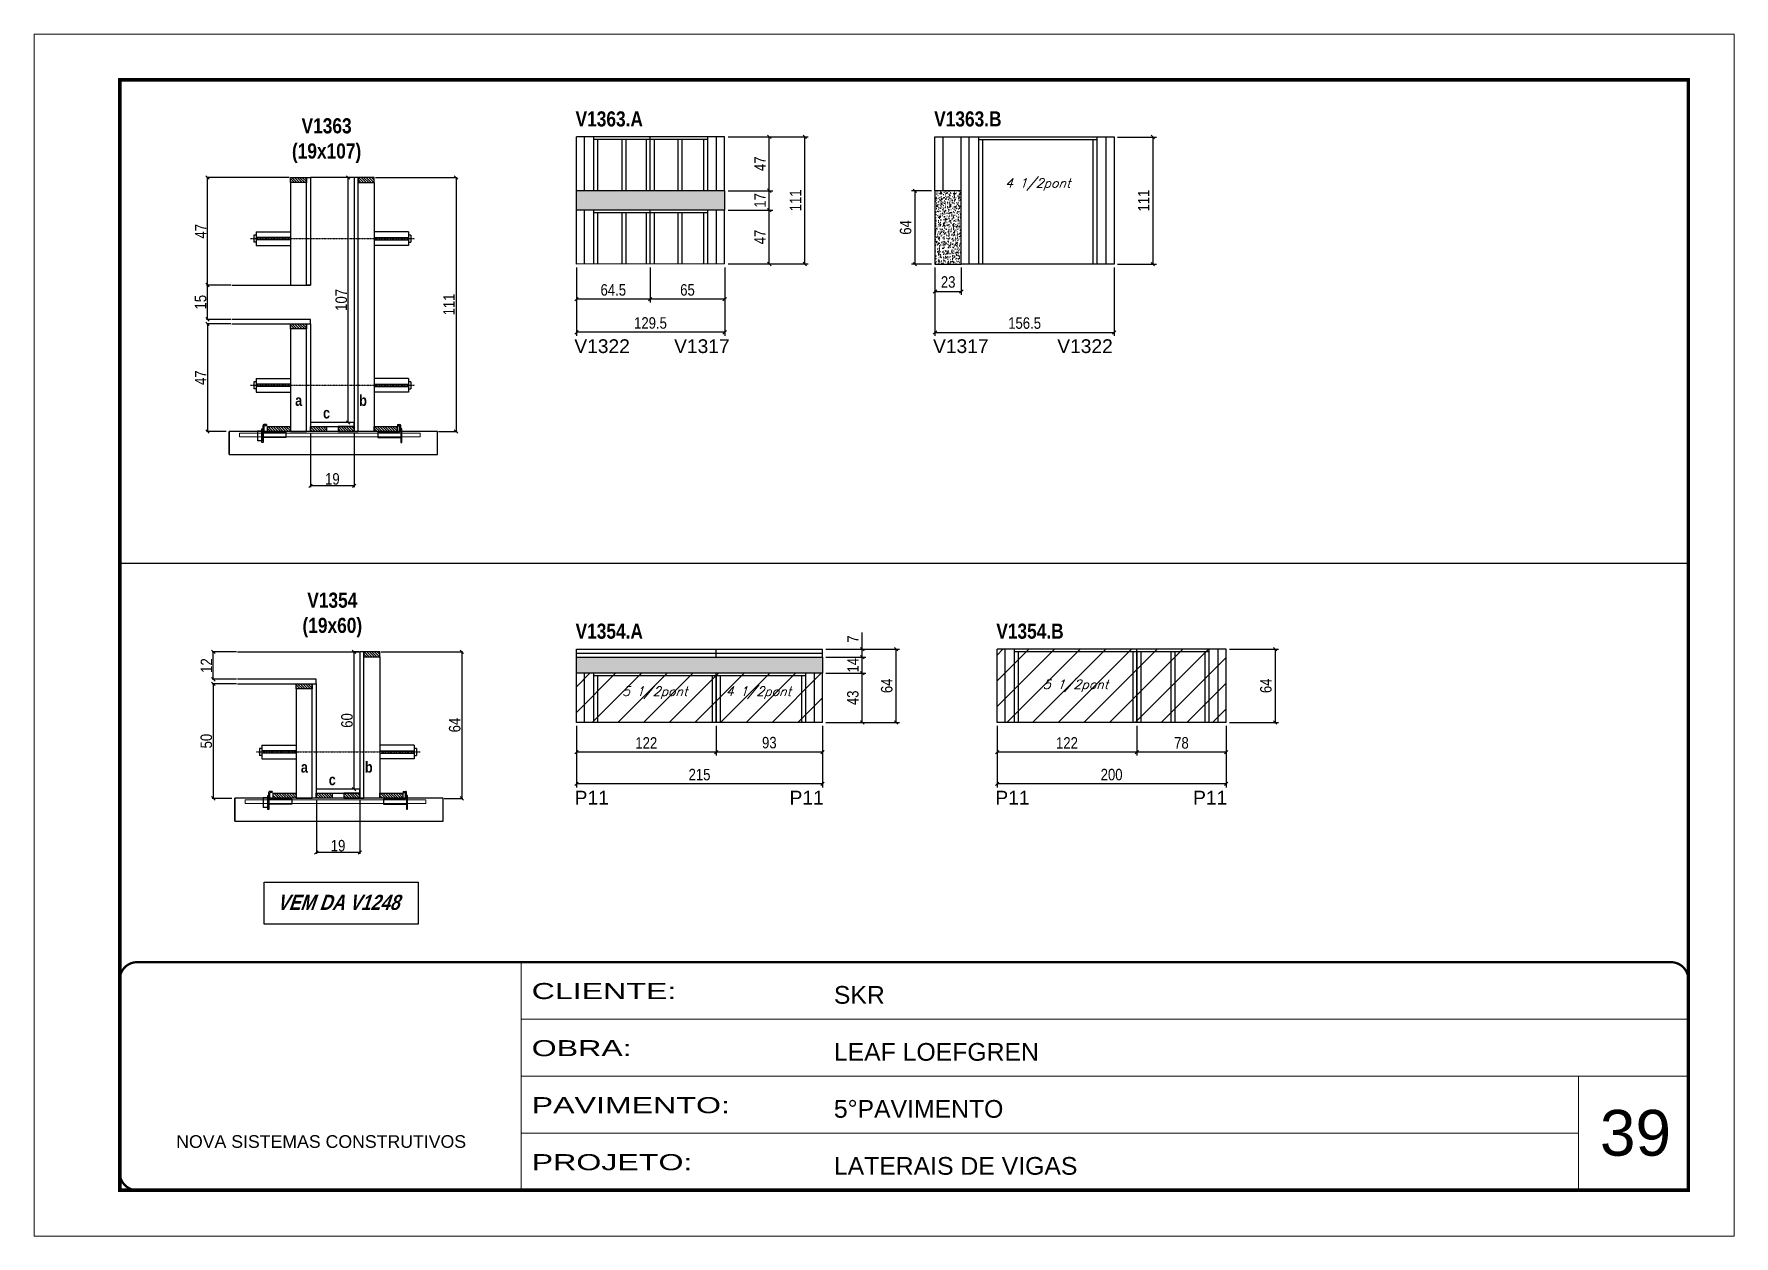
# Model space of a CAD drawing. Extents: x 3309 to 10384, y -2522 to 14608.
# Drawn here: x 6506 to 7991, y 3221 to 4271 of the extents above; entities that cross this region are included whole.
import ezdxf

# ---------------------------------------------------------------- set-up
doc = ezdxf.new("R2010")
doc.units = 0
for name, pattern in [('CONTINUO', [0]), ('DASHED', [0.75, 0.5, -0.25]), ('HIDDEN', [0.375, 0.25, -0.125])]:
    doc.linetypes.add(name, pattern=pattern)
for name, color, linetype in [('5', 5, 'Continuous'), ('barrote', 251, 'Continuous'), ('COTA', 241, 'Continuous'), ('detalhes', 4, 'Continuous'), ('NOMENCLATURA', 7, 'Continuous'), ('Painéis', 200, 'Continuous'), ('presilha', 1, 'Continuous'), ('SARR_2.2x10', 60, 'Continuous'), ('SARR_2.2x7', 40, 'Continuous'), ('SARR_3.5x7', 81, 'Continuous'), ('TENSOR', 3, 'Continuous'), ('texto', 7, 'Continuous')]:
    doc.layers.add(name, color=color, linetype=linetype)
for name, color, linetype, lineweight in [('CARIMBO', 255, 'Continuous', 9), ('CONCRETO', 251, 'Continuous', 25), ('Folhas', 255, 'Continuous', 9), ('Hachura', 251, 'Continuous', 9), ('SARRAFO DE PRESSAO', 251, 'DASHED', 9), ('SCO-___-LAJ', 2, 'Continuous', 0)]:
    doc.layers.add(name, color=color, linetype=linetype, lineweight=lineweight)
doc.styles.add('ARIAL', font='arial.ttf')
doc.styles.add('COTA TECNICA', font='techl___.ttf', dxfattribs={"height": 10})
doc.styles.add('COTA TECNICA 2X', font='techl___.ttf', dxfattribs={"height": 10})
doc.styles.add('Romans', font='romans.shx')
doc.styles.get("Standard").update_dxf_attribs({"font": 'arial.ttf'})
doc.styles.add('TECNICA', font='techb___.ttf', dxfattribs={"height": 10})
doc.styles.add('Tecnologia', font='')
doc.styles.get('Tecnologia').set_extended_font_data('Forgotten Futurist')
doc.dimstyles.new('PAINEL', dxfattribs={"dimtxt": 10, "dimasz": 3, "dimexe": 3, "dimexo": 3, "dimgap": 3, "dimtad": 1, "dimdec": 1, "dimzin": 12, "dimdsep": 46, "dimtxsty": 'COTA TECNICA', "dimblk1": 'OBLIQUE', "dimblk2": 'OBLIQUE', "dimsah": 1, "dimcen": 0.9, "dimclrd": 4, "dimclre": 4, "dimclrt": 240, "dimadec": 1, "dimazin": 3, "dimtfac": 1, "dimtdec": 1, "dimtmove": 0, "dimatfit": 3, "dimfxl": 1, "dimtolj": 1, "dimtzin": 12, "dimarcsym": 0})
doc.dimstyles.new('SECAO', dxfattribs={"dimscale": 0.333333, "dimtxt": 5, "dimasz": 9, "dimexe": 3, "dimexo": 3, "dimgap": 3, "dimtad": 1, "dimdec": 1, "dimlfac": 0.5, "dimzin": 12, "dimdsep": 46, "dimtxsty": 'COTA TECNICA 2X', "dimblk1": 'OBLIQUE', "dimblk2": 'OBLIQUE', "dimsah": 1, "dimcen": 0.9, "dimclrd": 4, "dimclre": 4, "dimclrt": 240, "dimadec": 1, "dimazin": 3, "dimtfac": 1, "dimtdec": 1, "dimtmove": 0, "dimatfit": 3, "dimfxl": 1, "dimtolj": 1, "dimtzin": 12, "dimarcsym": 0})
pattern_1 = [(135, (39983.496, -119588.7642), (-1.122532015, -1.122532015), [])]
pattern_2 = [(135, (39988.496, -119909.14), (-1.122532015, -1.122532015), [])]

msp = doc.modelspace()

# ---------------------------------------------------------------- texts
at = {"layer": '5', "linetype": 'Continuous'}
for s, rotation, p in [('V1322', 0.00004, (6978.37, 3992)), ('V1317', 0.00004, (7065.56, 3992)), ('V1317', 0.00004, (7291.73, 3992)), ('V1322', 0.00004, (7400.23, 3992)), ('P11', 359.99996, (6978.63, 3597.61, 0)), ('P11', 0.00004, (7166.37, 3597.61, 0)), ('P11', 359.99996, (7346.15, 3597.61, 0)), ('P11', 0.00004, (7518.9, 3597.61, 0))]:
    msp.add_text(s, height=12, rotation=rotation, dxfattribs=at).set_placement(p)
at = {"layer": 'CARIMBO', "style": 'ARIAL'}
msp.add_text('39', height=40, dxfattribs=at).set_placement((7874.23, 3290.83))
at = {"layer": 'detalhes', "style": 'TECNICA'}
for s, p in [('a', (6734.48, 3945.84)), ('b', (6790.46, 3945.83)), ('c', (6758.85, 3934.88)), ('a', (6739.48, 3625.47)), ('b', (6795.46, 3625.46)), ('c', (6763.85, 3614.5))]:
    msp.add_text(s, height=9.6, dxfattribs=at).set_placement(p)
at = {"layer": 'NOMENCLATURA', "style": 'TECNICA'}
for s, p in [('V1363.A', (6979.44, 4189.91)), ('V1363.B', (7292.69, 4189.91)), ('V1354.A', (6979.44, 3742.44, 0)), ('V1354.B', (7346.97, 3742.44, 0))]:
    msp.add_text(s, height=13.2, dxfattribs=at).set_placement(p)
at = {"layer": 'NOMENCLATURA', "char_height": 13.2, "attachment_point": 2, "style": 'TECNICA'}
for s, insert in [('V1363\\P(19x107)', (6761.96, 4197.1)), ('V1354\\P(19x60)', (6766.96, 3782.72))]:
    msp.add_mtext_dynamic_manual_height_columns(s, width=300.2766, gutter_width=1, heights=[0], dxfattribs=dict(at, insert=insert))
at = {"layer": 'NOMENCLATURA', "insert": (6771.96, 3518.71), "char_height": 13.2, "width": 300.2766, "attachment_point": 2, "style": 'TECNICA'}
msp.add_mtext('{\\Q19;VEM DA V1248}', dxfattribs=at)
at = {"layer": 'texto', "color": 2, "char_height": 8, "attachment_point": 5, "style": 'Romans'}
for s, insert in [('{\\Q19;\\C256;4 1/2pont}', (7383.16, 4139.22)), ('{\\Q19;\\C256;5 1/2pont}', (7048.66, 3695.25, 0)), ('{\\Q19;\\C256;4 1/2pont}', (7139.16, 3695.25, 0)), ('{\\Q19;\\C256;5 1/2pont}', (7416.19, 3701.25, 0))]:
    msp.add_mtext(s, dxfattribs=dict(at, insert=insert))

# ---------------------------------------------------------------- blocks, each defined once
blk = doc.blocks.new('9999999999')
at = {"color": 30, "linetype": 'CONTINUO'}
for p, q in [((98564.6, 34230.2), (98564.6, 34429.4)), ((98564.6, 34379.6), (99584, 34379.6)), ((98564.6, 34329.8), (99488, 34329.8)), ((99584, 34329.8), (99488, 34329.8)), ((99488, 34329.8), (99488, 34230.2)), ((98564.6, 34280), (99488, 34280))]:
    blk.add_line(p, q, dxfattribs=at)
at = {"color": 30, "linetype": 'CONTINUO', "const_width": 2}
blk.add_lwpolyline([(99584, 34230.2), (99584, 34414.4, 0.414214), (99569, 34429.4), (98229, 34429.4, 0.414214), (98214, 34414.4), (98214, 34245.2, 0.414214), (98229, 34230.2), (99584, 34230.2)], format="xyb", dxfattribs=at)
at = {"layer": 'Folhas'}
blk.add_lwpolyline([(98139, 34190.2), (99624, 34190.2), (99624, 35240.2), (98139, 35240.2)], close=True, dxfattribs=at)
at = {"layer": 'Folhas', "color": 30, "const_width": 3}
blk.add_lwpolyline([(98214, 34230.2), (99584, 34230.2), (99584, 35200.2), (98214, 35200.2)], close=True, dxfattribs=at)
at = {"color": 7, "linetype": 'Continuous', "ltscale": 5, "style": 'ARIAL'}
for s, height, p in [('SKR', 15.48, (98837.7, 34393.1)), ('LEAF LOEFGREN', 15.483, (98837.7, 34343.3)), ('5°PAVIMENTO', 15.483, (98837.7, 34293.5)), ('NOVA SISTEMAS CONSTRUTIVOS', 11.059, (98263.2, 34267.2)), ('LATERAIS DE VIGAS', 15.483, (98837.7, 34243.7))]:
    blk.add_text(s, height=height, dxfattribs=at).set_placement(p)
at = {"layer": 'Folhas', "color": 7, "style": 'Tecnologia', "width": 1.5}
for s, p in [('CLIENTE:', (98573.7, 34397.2)), ('OBRA:', (98573.7, 34347.3)), ('PAVIMENTO:', (98573.7, 34297.5)), ('PROJETO:', (98573.7, 34247.7))]:
    blk.add_text(s, height=14, dxfattribs=at).set_placement(p)
blk = doc.blocks.new('_Oblique')
at = {"color": 0, "linetype": 'ByBlock', "lineweight": -2}
blk.add_line((-0.5, -0.5), (0.5, 0.5), dxfattribs=at)
blk = doc.blocks.new('*D1224')
at = {"layer": 'COTA', "color": 4, "lineweight": -2, "transparency": 16777216}
for p, q in [((6748, 3922.4), (6748, 3874.9)), ((6786, 3922.4), (6786, 3874.9)), ((6786, 3875.9), (6748, 3875.9))]:
    blk.add_line(p, q, dxfattribs=at)
at = {"layer": 'Defpoints', "color": 0, "transparency": 16777216}
for p in [(6748, 3923.4), (6786, 3923.4), (6748, 3875.9)]:
    blk.add_point(p, dxfattribs=at)
at = {"layer": 'COTA', "color": 4, "lineweight": -2, "transparency": 16777216, "xscale": 3, "yscale": 3, "zscale": 3, "rotation": 180}
blk.add_blockref('_Oblique', (6748, 3875.9), dxfattribs=at)
at = {"layer": 'COTA', "color": 4, "lineweight": -2, "transparency": 16777216, "xscale": 3, "yscale": 3, "zscale": 3}
blk.add_blockref('_Oblique', (6786, 3875.9), dxfattribs=at)
at = {"layer": 'COTA', "color": 240, "transparency": 16777216, "insert": (6767, 3882), "char_height": 10, "attachment_point": 5, "style": 'COTA TECNICA 2X'}
blk.add_mtext('\\A1;19', dxfattribs=at)
blk = doc.blocks.new('PRESILHA METÁLICA 1')
at = {"layer": 'presilha'}
for p, q in [((0, 13), (6, 13)), ((0, 13), (0, 0)), ((6, 0), (0, 0)), ((6, 15.5), (7.5, 15.5)), ((6, -2.5), (6, 15.5)), ((6, 13), (6, 0)), ((7.5, 10.6), (7.5, 19.9)), ((7.5, 15.5), (7.5, -2.5)), ((37.5, 4.1), (7.5, 4.1)), ((12, 21), (8.6, 21)), ((9, 11.6), (9, 18.9)), ((12, 19.5), (9.6, 19.5)), ((37.5, 11), (9.6, 11)), ((12, 21), (12, 19.5)), ((37.5, 11), (37.5, 4.1)), ((7.5, -2.5), (6, -2.5))]:
    blk.add_line(p, q, dxfattribs=at)
for centre, radius, start, end in [((8.6, 19.9), 1.14, 90, 180), ((9.6, 18.9), 0.57, 90, 180), ((9.6, 11.6), 0.57, 180, 270)]:
    blk.add_arc(centre, radius, start, end, dxfattribs=at)
blk = doc.blocks.new('PRESILHA METÁLICA 2')
at = {"layer": 'presilha'}
for p, q in [((-5.2, 23.5), (-5.2, 22)), ((-5.2, 23.5), (-1.9, 23.5)), ((-0.8, 14.6), (-0.8, 22.4)), ((-30.8, 13.5), (-30.8, 6.6)), ((-30.8, 13.5), (-2.8, 13.5)), ((-30.8, 6.6), (-0.8, 6.6)), ((-5.2, 22), (-2.8, 22)), ((-2.2, 14.1), (-2.2, 21.4)), ((0.8, 18), (-0.8, 18)), ((-0.8, 18), (-0.8, 0)), ((-0.8, 0), (0.8, 0)), ((0.8, 0), (0.8, 18))]:
    blk.add_line(p, q, dxfattribs=at)
for centre, radius, start, end in [((-1.9, 22.4), 1.14, 0, 90), ((-2.8, 21.4), 0.57, 0, 90), ((-2.8, 14.1), 0.57, 270, 0)]:
    blk.add_arc(centre, radius, start, end, dxfattribs=at)
blk = doc.blocks.new('*D1220')
at = {"layer": 'COTA', "color": 4, "lineweight": -2, "transparency": 16777216}
for p, q in [((6804.6, 4145.4), (6876, 4145.4)), ((6875, 4145.4), (6875, 3923.4)), ((6859.8, 3923.4), (6876, 3923.4))]:
    blk.add_line(p, q, dxfattribs=at)
at = {"layer": 'Defpoints', "color": 0, "transparency": 16777216}
for p in [(6803.6, 4145.4), (6858.8, 3923.4), (6875, 3923.4)]:
    blk.add_point(p, dxfattribs=at)
at = {"layer": 'COTA', "color": 4, "lineweight": -2, "transparency": 16777216, "xscale": 3, "yscale": 3, "zscale": 3}
for p, rotation in [((6875, 4145.4), 90), ((6875, 3923.4), 270)]:
    blk.add_blockref('_Oblique', p, dxfattribs=dict(at, rotation=rotation))
at = {"layer": 'COTA', "color": 240, "transparency": 16777216, "insert": (6868.9, 4034.4), "char_height": 10, "attachment_point": 5, "rotation": 90, "style": 'COTA TECNICA 2X'}
blk.add_mtext('\\A1;111', dxfattribs=at)
blk = doc.blocks.new('*D1221')
at = {"layer": 'COTA', "color": 4, "lineweight": -2, "transparency": 16777216}
for p, q in [((6678.3, 4017.4), (6657, 4017.4)), ((6658, 4017.4), (6658, 3923.4)), ((6674.1, 3923.4), (6657, 3923.4))]:
    blk.add_line(p, q, dxfattribs=at)
at = {"layer": 'Defpoints', "color": 0, "transparency": 16777216}
for p in [(6679.3, 4017.4), (6658, 3923.4), (6675.1, 3923.4)]:
    blk.add_point(p, dxfattribs=at)
at = {"layer": 'COTA', "color": 4, "lineweight": -2, "transparency": 16777216, "xscale": 3, "yscale": 3, "zscale": 3}
for p, rotation in [((6658, 4017.4), 90), ((6658, 3923.4), 270)]:
    blk.add_blockref('_Oblique', p, dxfattribs=dict(at, rotation=rotation))
at = {"layer": 'COTA', "color": 240, "transparency": 16777216, "insert": (6652, 3970.4), "char_height": 10, "attachment_point": 5, "rotation": 90, "style": 'COTA TECNICA 2X'}
blk.add_mtext('\\A1;47', dxfattribs=at)
blk = doc.blocks.new('*D1222')
at = {"layer": 'COTA', "color": 4, "lineweight": -2, "transparency": 16777216}
for p, q in [((6785, 4145.4), (6779.9, 4145.4)), ((6780.9, 3931.4), (6780.9, 4145.4)), ((6785, 3931.4), (6779.9, 3931.4))]:
    blk.add_line(p, q, dxfattribs=at)
at = {"layer": 'Defpoints', "color": 0, "transparency": 16777216}
for p in [(6780.9, 4145.4), (6786, 4145.4), (6786, 3931.4)]:
    blk.add_point(p, dxfattribs=at)
at = {"layer": 'COTA', "color": 4, "lineweight": -2, "transparency": 16777216, "xscale": 3, "yscale": 3, "zscale": 3}
for p, rotation in [((6780.9, 4145.4), 90), ((6780.9, 3931.4), 270)]:
    blk.add_blockref('_Oblique', p, dxfattribs=dict(at, rotation=rotation))
at = {"layer": 'COTA', "color": 240, "transparency": 16777216, "insert": (6774.8, 4038.4), "char_height": 10, "attachment_point": 5, "rotation": 90, "style": 'COTA TECNICA 2X'}
blk.add_mtext('\\A1;107', dxfattribs=at)
blk = doc.blocks.new('*D1223')
at = {"layer": 'COTA', "color": 4, "lineweight": -2, "transparency": 16777216}
for p, q in [((6678.3, 4051.4), (6657, 4051.4)), ((6658, 4021.4), (6658, 4051.4)), ((6678.3, 4021.4), (6657, 4021.4))]:
    blk.add_line(p, q, dxfattribs=at)
at = {"layer": 'Defpoints', "color": 0, "transparency": 16777216}
for p in [(6658, 4051.4), (6679.3, 4051.4), (6679.3, 4021.4)]:
    blk.add_point(p, dxfattribs=at)
at = {"layer": 'COTA', "color": 4, "lineweight": -2, "transparency": 16777216, "xscale": 3, "yscale": 3, "zscale": 3}
for p, rotation in [((6658, 4051.4), 90), ((6658, 4021.4), 270)]:
    blk.add_blockref('_Oblique', p, dxfattribs=dict(at, rotation=rotation))
at = {"layer": 'COTA', "color": 240, "transparency": 16777216, "insert": (6651.9, 4036.4), "char_height": 10, "attachment_point": 5, "rotation": 90, "style": 'COTA TECNICA 2X'}
blk.add_mtext('\\A1;15', dxfattribs=at)
blk = doc.blocks.new('*D1225')
at = {"layer": 'COTA', "color": 4, "lineweight": -2, "transparency": 16777216}
for p, q in [((6729.4, 4145.4), (6657, 4145.4)), ((6658, 4051.4), (6658, 4145.4)), ((6678.3, 4051.4), (6657, 4051.4))]:
    blk.add_line(p, q, dxfattribs=at)
at = {"layer": 'Defpoints', "color": 0, "transparency": 16777216}
for p in [(6658, 4145.4), (6730.4, 4145.4), (6679.3, 4051.4)]:
    blk.add_point(p, dxfattribs=at)
at = {"layer": 'COTA', "color": 4, "lineweight": -2, "transparency": 16777216, "xscale": 3, "yscale": 3, "zscale": 3}
for p, rotation in [((6658, 4145.4), 90), ((6658, 4051.4), 270)]:
    blk.add_blockref('_Oblique', p, dxfattribs=dict(at, rotation=rotation))
at = {"layer": 'COTA', "color": 240, "transparency": 16777216, "insert": (6652, 4098.4), "char_height": 10, "attachment_point": 5, "rotation": 90, "style": 'COTA TECNICA 2X'}
blk.add_mtext('\\A1;47', dxfattribs=at)
blk = doc.blocks.new('*D1226')
at = {"layer": 'COTA', "color": 4, "linetype": 'ByBlock', "lineweight": -2, "transparency": 16777216}
for p, q in [((7044.7, 4066.7), (7044.7, 4036)), ((7109.7, 4066.8), (7109.7, 4036)), ((7109.7, 4039), (7044.7, 4039))]:
    blk.add_line(p, q, dxfattribs=at)
at = {"layer": 'Defpoints', "color": 0, "linetype": 'ByBlock', "transparency": 16777216}
for p in [(7044.7, 4069.7), (7109.7, 4069.8), (7044.7, 4039)]:
    blk.add_point(p, dxfattribs=at)
at = {"layer": 'COTA', "color": 4, "linetype": 'ByBlock', "lineweight": -2, "transparency": 16777216, "xscale": 3, "yscale": 3, "zscale": 3, "rotation": 180}
blk.add_blockref('_Oblique', (7044.7, 4039), dxfattribs=at)
at = {"layer": 'COTA', "color": 4, "linetype": 'ByBlock', "lineweight": -2, "transparency": 16777216, "xscale": 3, "yscale": 3, "zscale": 3}
blk.add_blockref('_Oblique', (7109.7, 4039), dxfattribs=at)
at = {"layer": 'COTA', "color": 240, "linetype": 'ByBlock', "transparency": 16777216, "insert": (7077.2, 4047.1), "char_height": 10, "attachment_point": 5, "style": 'COTA TECNICA'}
blk.add_mtext('\\A1;65', dxfattribs=at)
blk = doc.blocks.new('*D1227')
at = {"layer": 'COTA', "color": 4, "linetype": 'ByBlock', "lineweight": -2, "transparency": 16777216}
for p, q in [((6980.2, 4066.7), (6980.2, 4036)), ((7044.7, 4066.7), (7044.7, 4036)), ((7044.7, 4039), (6980.2, 4039))]:
    blk.add_line(p, q, dxfattribs=at)
at = {"layer": 'Defpoints', "color": 0, "linetype": 'ByBlock', "transparency": 16777216}
for p in [(6980.2, 4069.7), (7044.7, 4069.7), (6980.2, 4039)]:
    blk.add_point(p, dxfattribs=at)
at = {"layer": 'COTA', "color": 4, "linetype": 'ByBlock', "lineweight": -2, "transparency": 16777216, "xscale": 3, "yscale": 3, "zscale": 3, "rotation": 180}
blk.add_blockref('_Oblique', (6980.2, 4039), dxfattribs=at)
at = {"layer": 'COTA', "color": 4, "linetype": 'ByBlock', "lineweight": -2, "transparency": 16777216, "xscale": 3, "yscale": 3, "zscale": 3}
blk.add_blockref('_Oblique', (7044.7, 4039), dxfattribs=at)
at = {"layer": 'COTA', "color": 240, "linetype": 'ByBlock', "transparency": 16777216, "insert": (7012.4, 4047.1), "char_height": 10, "attachment_point": 5, "style": 'COTA TECNICA'}
blk.add_mtext('\\A1;64.5', dxfattribs=at)
blk = doc.blocks.new('*D1228')
at = {"layer": 'COTA', "color": 4, "linetype": 'ByBlock', "lineweight": -2, "transparency": 16777216}
for p, q in [((6980.2, 4066.7), (6980.2, 4007.1)), ((7109.7, 4066.8), (7109.7, 4007.1)), ((7109.7, 4010.1), (6980.2, 4010.1))]:
    blk.add_line(p, q, dxfattribs=at)
at = {"layer": 'Defpoints', "color": 0, "linetype": 'ByBlock', "transparency": 16777216}
for p in [(6980.2, 4069.7), (7109.7, 4069.8), (6980.2, 4010.1)]:
    blk.add_point(p, dxfattribs=at)
at = {"layer": 'COTA', "color": 4, "linetype": 'ByBlock', "lineweight": -2, "transparency": 16777216, "xscale": 3, "yscale": 3, "zscale": 3, "rotation": 180}
blk.add_blockref('_Oblique', (6980.2, 4010.1), dxfattribs=at)
at = {"layer": 'COTA', "color": 4, "linetype": 'ByBlock', "lineweight": -2, "transparency": 16777216, "xscale": 3, "yscale": 3, "zscale": 3}
blk.add_blockref('_Oblique', (7109.7, 4010.1), dxfattribs=at)
at = {"layer": 'COTA', "color": 240, "linetype": 'ByBlock', "transparency": 16777216, "insert": (7044.9, 4018.2), "char_height": 10, "attachment_point": 5, "style": 'COTA TECNICA'}
blk.add_mtext('\\A1;129.5', dxfattribs=at)
blk = doc.blocks.new('*D1229')
at = {"layer": 'COTA', "color": 4, "lineweight": -2, "transparency": 16777216}
for p, q in [((7112.7, 4116.8), (7151.7, 4116.8)), ((7148.7, 4069.8), (7148.7, 4116.8)), ((7112.7, 4069.8), (7151.7, 4069.8))]:
    blk.add_line(p, q, dxfattribs=at)
at = {"layer": 'Defpoints', "color": 0, "transparency": 16777216}
for p in [(7109.7, 4116.8), (7148.7, 4116.8), (7109.7, 4069.8)]:
    blk.add_point(p, dxfattribs=at)
at = {"layer": 'COTA', "color": 4, "lineweight": -2, "transparency": 16777216, "xscale": 3, "yscale": 3, "zscale": 3}
for p, rotation in [((7148.7, 4116.8), 90), ((7148.7, 4069.8), 270)]:
    blk.add_blockref('_Oblique', p, dxfattribs=dict(at, rotation=rotation))
at = {"layer": 'COTA', "color": 240, "transparency": 16777216, "insert": (7140.6, 4093.3), "char_height": 10, "attachment_point": 5, "rotation": 90, "style": 'COTA TECNICA'}
blk.add_mtext('\\A1;47', dxfattribs=at)
blk = doc.blocks.new('*D1230')
at = {"layer": 'COTA', "color": 4, "lineweight": -2, "transparency": 16777216}
for p, q in [((7112.7, 4133.8), (7151.7, 4133.8)), ((7148.7, 4116.8), (7148.7, 4133.8)), ((7112.7, 4116.8), (7151.7, 4116.8))]:
    blk.add_line(p, q, dxfattribs=at)
at = {"layer": 'Defpoints', "color": 0, "transparency": 16777216}
for p in [(7109.7, 4133.8), (7148.7, 4133.8), (7109.7, 4116.8)]:
    blk.add_point(p, dxfattribs=at)
at = {"layer": 'COTA', "color": 4, "lineweight": -2, "transparency": 16777216, "xscale": 3, "yscale": 3, "zscale": 3}
for p, rotation in [((7148.7, 4133.8), 90), ((7148.7, 4116.8), 270)]:
    blk.add_blockref('_Oblique', p, dxfattribs=dict(at, rotation=rotation))
at = {"layer": 'COTA', "color": 240, "transparency": 16777216, "insert": (7140.6, 4125.3), "char_height": 10, "attachment_point": 5, "rotation": 90, "style": 'COTA TECNICA'}
blk.add_mtext('\\A1;17', dxfattribs=at)
blk = doc.blocks.new('*D1231')
at = {"layer": 'COTA', "color": 4, "lineweight": -2, "transparency": 16777216}
for p, q in [((7112.7, 4180.8), (7182.7, 4180.8)), ((7179.7, 4069.8), (7179.7, 4180.8)), ((7112.7, 4069.8), (7182.7, 4069.8))]:
    blk.add_line(p, q, dxfattribs=at)
at = {"layer": 'Defpoints', "color": 0, "transparency": 16777216}
for p in [(7109.7, 4180.8), (7179.7, 4180.8), (7109.7, 4069.8)]:
    blk.add_point(p, dxfattribs=at)
at = {"layer": 'COTA', "color": 4, "lineweight": -2, "transparency": 16777216, "xscale": 3, "yscale": 3, "zscale": 3}
for p, rotation in [((7179.7, 4180.8), 90), ((7179.7, 4069.8), 270)]:
    blk.add_blockref('_Oblique', p, dxfattribs=dict(at, rotation=rotation))
at = {"layer": 'COTA', "color": 240, "transparency": 16777216, "insert": (7171.6, 4125.3), "char_height": 10, "attachment_point": 5, "rotation": 90, "style": 'COTA TECNICA'}
blk.add_mtext('\\A1;111', dxfattribs=at)
blk = doc.blocks.new('*D1232')
at = {"layer": 'COTA', "color": 4, "lineweight": -2, "transparency": 16777216}
for p, q in [((7112.7, 4180.8), (7151.7, 4180.8)), ((7148.7, 4133.8), (7148.7, 4180.8)), ((7112.7, 4133.8), (7151.7, 4133.8))]:
    blk.add_line(p, q, dxfattribs=at)
at = {"layer": 'Defpoints', "color": 0, "transparency": 16777216}
for p in [(7109.7, 4180.8), (7148.7, 4180.8), (7109.7, 4133.8)]:
    blk.add_point(p, dxfattribs=at)
at = {"layer": 'COTA', "color": 4, "lineweight": -2, "transparency": 16777216, "xscale": 3, "yscale": 3, "zscale": 3}
for p, rotation in [((7148.7, 4180.8), 90), ((7148.7, 4133.8), 270)]:
    blk.add_blockref('_Oblique', p, dxfattribs=dict(at, rotation=rotation))
at = {"layer": 'COTA', "color": 240, "transparency": 16777216, "insert": (7140.6, 4157.3), "char_height": 10, "attachment_point": 5, "rotation": 90, "style": 'COTA TECNICA'}
blk.add_mtext('\\A1;47', dxfattribs=at)
blk = doc.blocks.new('*D1233')
at = {"layer": 'COTA', "color": 4, "lineweight": -2, "transparency": 16777216}
for p, q in [((7293.4, 4066.7), (7293.4, 4007)), ((7449.9, 4066.7), (7449.9, 4007)), ((7293.4, 4010), (7449.9, 4010))]:
    blk.add_line(p, q, dxfattribs=at)
at = {"layer": 'Defpoints', "color": 0, "transparency": 16777216}
for p in [(7293.4, 4069.7), (7449.9, 4069.7), (7449.9, 4010)]:
    blk.add_point(p, dxfattribs=at)
at = {"layer": 'COTA', "color": 4, "lineweight": -2, "transparency": 16777216, "xscale": 3, "yscale": 3, "zscale": 3, "rotation": 180}
blk.add_blockref('_Oblique', (7293.4, 4010), dxfattribs=at)
at = {"layer": 'COTA', "color": 4, "lineweight": -2, "transparency": 16777216, "xscale": 3, "yscale": 3, "zscale": 3}
blk.add_blockref('_Oblique', (7449.9, 4010), dxfattribs=at)
at = {"layer": 'COTA', "color": 240, "transparency": 16777216, "insert": (7371.7, 4018.1), "char_height": 10, "attachment_point": 5, "style": 'COTA TECNICA'}
blk.add_mtext('\\A1;156.5', dxfattribs=at)
blk = doc.blocks.new('*D1234')
at = {"layer": 'COTA', "color": 4, "lineweight": -2, "transparency": 16777216}
for p, q in [((7452.9, 4180.7), (7486.8, 4180.7)), ((7483.8, 4180.7), (7483.8, 4069.7)), ((7452.9, 4069.7), (7486.8, 4069.7))]:
    blk.add_line(p, q, dxfattribs=at)
at = {"layer": 'Defpoints', "color": 0, "transparency": 16777216}
for p in [(7449.9, 4180.7), (7449.9, 4069.7), (7483.8, 4069.7)]:
    blk.add_point(p, dxfattribs=at)
at = {"layer": 'COTA', "color": 4, "lineweight": -2, "transparency": 16777216, "xscale": 3, "yscale": 3, "zscale": 3}
for p, rotation in [((7483.8, 4180.7), 90), ((7483.8, 4069.7), 270)]:
    blk.add_blockref('_Oblique', p, dxfattribs=dict(at, rotation=rotation))
at = {"layer": 'COTA', "color": 240, "transparency": 16777216, "insert": (7475.7, 4125.2), "char_height": 10, "attachment_point": 5, "rotation": 90, "style": 'COTA TECNICA'}
blk.add_mtext('\\A1;111', dxfattribs=at)
blk = doc.blocks.new('*D1235')
at = {"layer": 'COTA', "color": 4, "lineweight": -2, "transparency": 16777216}
for p, q in [((7290.4, 4133.7), (7272.9, 4133.7)), ((7275.9, 4133.7), (7275.9, 4069.7)), ((7290.4, 4069.7), (7272.9, 4069.7))]:
    blk.add_line(p, q, dxfattribs=at)
at = {"layer": 'Defpoints', "color": 0, "transparency": 16777216}
for p in [(7293.4, 4133.7), (7275.9, 4069.7), (7293.4, 4069.7)]:
    blk.add_point(p, dxfattribs=at)
at = {"layer": 'COTA', "color": 4, "lineweight": -2, "transparency": 16777216, "xscale": 3, "yscale": 3, "zscale": 3}
for p, rotation in [((7275.9, 4133.7), 90), ((7275.9, 4069.7), 270)]:
    blk.add_blockref('_Oblique', p, dxfattribs=dict(at, rotation=rotation))
at = {"layer": 'COTA', "color": 240, "transparency": 16777216, "insert": (7267.8, 4101.7), "char_height": 10, "attachment_point": 5, "rotation": 90, "style": 'COTA TECNICA'}
blk.add_mtext('\\A1;64', dxfattribs=at)
blk = doc.blocks.new('*D1236')
at = {"layer": 'COTA', "color": 4, "lineweight": -2, "transparency": 16777216}
for p, q in [((7293.4, 4066.7), (7293.4, 4042.8)), ((7316.4, 4066.7), (7316.4, 4042.8)), ((7293.4, 4045.8), (7316.4, 4045.8))]:
    blk.add_line(p, q, dxfattribs=at)
at = {"layer": 'Defpoints', "color": 0, "transparency": 16777216}
for p in [(7293.4, 4069.7), (7316.4, 4069.7), (7316.4, 4045.8)]:
    blk.add_point(p, dxfattribs=at)
at = {"layer": 'COTA', "color": 4, "lineweight": -2, "transparency": 16777216, "xscale": 3, "yscale": 3, "zscale": 3, "rotation": 180}
blk.add_blockref('_Oblique', (7293.4, 4045.8), dxfattribs=at)
at = {"layer": 'COTA', "color": 4, "lineweight": -2, "transparency": 16777216, "xscale": 3, "yscale": 3, "zscale": 3}
blk.add_blockref('_Oblique', (7316.4, 4045.8), dxfattribs=at)
at = {"layer": 'COTA', "color": 240, "transparency": 16777216, "insert": (7304.9, 4054), "char_height": 10, "attachment_point": 5, "style": 'COTA TECNICA'}
blk.add_mtext('\\A1;23', dxfattribs=at)
blk = doc.blocks.new('*D1280')
at = {"layer": 'COTA', "color": 4, "lineweight": -2, "transparency": 16777216}
for p, q in [((6753, 3602), (6753, 3554.6)), ((6791, 3602), (6791, 3554.6)), ((6791, 3555.6), (6753, 3555.6))]:
    blk.add_line(p, q, dxfattribs=at)
at = {"layer": 'Defpoints', "color": 0, "transparency": 16777216}
for p in [(6753, 3603), (6791, 3603), (6753, 3555.6)]:
    blk.add_point(p, dxfattribs=at)
at = {"layer": 'COTA', "color": 4, "lineweight": -2, "transparency": 16777216, "xscale": 3, "yscale": 3, "zscale": 3, "rotation": 180}
blk.add_blockref('_Oblique', (6753, 3555.6), dxfattribs=at)
at = {"layer": 'COTA', "color": 4, "lineweight": -2, "transparency": 16777216, "xscale": 3, "yscale": 3, "zscale": 3}
blk.add_blockref('_Oblique', (6791, 3555.6), dxfattribs=at)
at = {"layer": 'COTA', "color": 240, "transparency": 16777216, "insert": (6772, 3561.6), "char_height": 10, "attachment_point": 5, "style": 'COTA TECNICA 2X'}
blk.add_mtext('\\A1;19', dxfattribs=at)
blk = doc.blocks.new('*D1281')
at = {"layer": 'COTA', "color": 4, "lineweight": -2, "transparency": 16777216}
for p, q in [((6809.6, 3731), (6881, 3731)), ((6880, 3731), (6880, 3603)), ((6864.8, 3603), (6881, 3603))]:
    blk.add_line(p, q, dxfattribs=at)
at = {"layer": 'Defpoints', "color": 0, "transparency": 16777216}
for p in [(6808.6, 3731), (6863.8, 3603), (6880, 3603)]:
    blk.add_point(p, dxfattribs=at)
at = {"layer": 'COTA', "color": 4, "lineweight": -2, "transparency": 16777216, "xscale": 3, "yscale": 3, "zscale": 3}
for p, rotation in [((6880, 3731), 90), ((6880, 3603), 270)]:
    blk.add_blockref('_Oblique', p, dxfattribs=dict(at, rotation=rotation))
at = {"layer": 'COTA', "color": 240, "transparency": 16777216, "insert": (6873.9, 3667), "char_height": 10, "attachment_point": 5, "rotation": 90, "style": 'COTA TECNICA 2X'}
blk.add_mtext('\\A1;64', dxfattribs=at)
blk = doc.blocks.new('*D1282')
at = {"layer": 'COTA', "color": 4, "lineweight": -2, "transparency": 16777216}
for p, q in [((6683.3, 3703), (6662, 3703)), ((6663, 3703), (6663, 3603)), ((6679.1, 3603), (6662, 3603))]:
    blk.add_line(p, q, dxfattribs=at)
at = {"layer": 'Defpoints', "color": 0, "transparency": 16777216}
for p in [(6684.3, 3703), (6663, 3603), (6680.1, 3603)]:
    blk.add_point(p, dxfattribs=at)
at = {"layer": 'COTA', "color": 4, "lineweight": -2, "transparency": 16777216, "xscale": 3, "yscale": 3, "zscale": 3}
for p, rotation in [((6663, 3703), 90), ((6663, 3603), 270)]:
    blk.add_blockref('_Oblique', p, dxfattribs=dict(at, rotation=rotation))
at = {"layer": 'COTA', "color": 240, "transparency": 16777216, "insert": (6656.9, 3653), "char_height": 10, "attachment_point": 5, "rotation": 90, "style": 'COTA TECNICA 2X'}
blk.add_mtext('\\A1;50', dxfattribs=at)
blk = doc.blocks.new('*D1283')
at = {"layer": 'COTA', "color": 4, "lineweight": -2, "transparency": 16777216}
for p, q in [((6790, 3731), (6784.9, 3731)), ((6785.9, 3611), (6785.9, 3731)), ((6790, 3611), (6784.9, 3611))]:
    blk.add_line(p, q, dxfattribs=at)
at = {"layer": 'Defpoints', "color": 0, "transparency": 16777216}
for p in [(6785.9, 3731), (6791, 3731), (6791, 3611)]:
    blk.add_point(p, dxfattribs=at)
at = {"layer": 'COTA', "color": 4, "lineweight": -2, "transparency": 16777216, "xscale": 3, "yscale": 3, "zscale": 3}
for p, rotation in [((6785.9, 3731), 90), ((6785.9, 3611), 270)]:
    blk.add_blockref('_Oblique', p, dxfattribs=dict(at, rotation=rotation))
at = {"layer": 'COTA', "color": 240, "transparency": 16777216, "insert": (6779.8, 3671), "char_height": 10, "attachment_point": 5, "rotation": 90, "style": 'COTA TECNICA 2X'}
blk.add_mtext('\\A1;60', dxfattribs=at)
blk = doc.blocks.new('*D1284')
at = {"layer": 'COTA', "color": 4, "lineweight": -2, "transparency": 16777216}
for p, q in [((6683.3, 3731), (6662, 3731)), ((6663, 3707), (6663, 3731)), ((6683.3, 3707), (6662, 3707))]:
    blk.add_line(p, q, dxfattribs=at)
at = {"layer": 'Defpoints', "color": 0, "transparency": 16777216}
for p in [(6663, 3731), (6684.3, 3731), (6684.3, 3707)]:
    blk.add_point(p, dxfattribs=at)
at = {"layer": 'COTA', "color": 4, "lineweight": -2, "transparency": 16777216, "xscale": 3, "yscale": 3, "zscale": 3}
for p, rotation in [((6663, 3731), 90), ((6663, 3707), 270)]:
    blk.add_blockref('_Oblique', p, dxfattribs=dict(at, rotation=rotation))
at = {"layer": 'COTA', "color": 240, "transparency": 16777216, "insert": (6657, 3719), "char_height": 10, "attachment_point": 5, "rotation": 90, "style": 'COTA TECNICA 2X'}
blk.add_mtext('\\A1;12', dxfattribs=at)
blk = doc.blocks.new('*D1285')
at = {"layer": 'COTA', "color": 4, "linetype": 'ByBlock', "lineweight": -2, "transparency": 16777216}
for p, q in [((7102.2, 3666.3), (7102.2, 3640.3)), ((7195.2, 3666.3), (7195.2, 3640.3)), ((7195.2, 3643.3), (7102.2, 3643.3))]:
    blk.add_line(p, q, dxfattribs=at)
at = {"layer": 'Defpoints', "color": 0, "linetype": 'ByBlock', "transparency": 16777216}
for p in [(7102.2, 3669.3), (7195.2, 3669.3), (7102.2, 3643.3)]:
    blk.add_point(p, dxfattribs=at)
at = {"layer": 'COTA', "color": 4, "linetype": 'ByBlock', "lineweight": -2, "transparency": 16777216, "xscale": 3, "yscale": 3, "zscale": 3, "rotation": 180}
blk.add_blockref('_Oblique', (7102.2, 3643.3), dxfattribs=at)
at = {"layer": 'COTA', "color": 4, "linetype": 'ByBlock', "lineweight": -2, "transparency": 16777216, "xscale": 3, "yscale": 3, "zscale": 3}
blk.add_blockref('_Oblique', (7195.2, 3643.3), dxfattribs=at)
at = {"layer": 'COTA', "color": 240, "linetype": 'ByBlock', "transparency": 16777216, "insert": (7148.7, 3651.6), "char_height": 10, "attachment_point": 5, "style": 'COTA TECNICA'}
blk.add_mtext('\\A1;93', dxfattribs=at)
blk = doc.blocks.new('*D1286')
at = {"layer": 'COTA', "color": 4, "linetype": 'ByBlock', "lineweight": -2, "transparency": 16777216}
for p, q in [((6980.2, 3666.3), (6980.2, 3640.3)), ((7102.2, 3666.3), (7102.2, 3640.3)), ((7102.2, 3643.3), (6980.2, 3643.3))]:
    blk.add_line(p, q, dxfattribs=at)
at = {"layer": 'Defpoints', "color": 0, "linetype": 'ByBlock', "transparency": 16777216}
for p in [(6980.2, 3669.3), (7102.2, 3669.3), (6980.2, 3643.3)]:
    blk.add_point(p, dxfattribs=at)
at = {"layer": 'COTA', "color": 4, "linetype": 'ByBlock', "lineweight": -2, "transparency": 16777216, "xscale": 3, "yscale": 3, "zscale": 3, "rotation": 180}
blk.add_blockref('_Oblique', (6980.2, 3643.3), dxfattribs=at)
at = {"layer": 'COTA', "color": 4, "linetype": 'ByBlock', "lineweight": -2, "transparency": 16777216, "xscale": 3, "yscale": 3, "zscale": 3}
blk.add_blockref('_Oblique', (7102.2, 3643.3), dxfattribs=at)
at = {"layer": 'COTA', "color": 240, "linetype": 'ByBlock', "transparency": 16777216, "insert": (7041.2, 3651.4), "char_height": 10, "attachment_point": 5, "style": 'COTA TECNICA'}
blk.add_mtext('\\A1;122', dxfattribs=at)
blk = doc.blocks.new('*D1291')
at = {"layer": 'COTA', "color": 4, "linetype": 'ByBlock', "lineweight": -2, "transparency": 16777216}
for p, q in [((6980.2, 3666.3), (6980.2, 3612.6)), ((7195.2, 3666.3), (7195.2, 3612.6)), ((7195.2, 3615.6), (6980.2, 3615.6))]:
    blk.add_line(p, q, dxfattribs=at)
at = {"layer": 'Defpoints', "color": 0, "linetype": 'ByBlock', "transparency": 16777216}
for p in [(6980.2, 3669.3), (7195.2, 3669.3), (6980.2, 3615.6)]:
    blk.add_point(p, dxfattribs=at)
at = {"layer": 'COTA', "color": 4, "linetype": 'ByBlock', "lineweight": -2, "transparency": 16777216, "xscale": 3, "yscale": 3, "zscale": 3, "rotation": 180}
blk.add_blockref('_Oblique', (6980.2, 3615.6), dxfattribs=at)
at = {"layer": 'COTA', "color": 4, "linetype": 'ByBlock', "lineweight": -2, "transparency": 16777216, "xscale": 3, "yscale": 3, "zscale": 3}
blk.add_blockref('_Oblique', (7195.2, 3615.6), dxfattribs=at)
at = {"layer": 'COTA', "color": 240, "linetype": 'ByBlock', "transparency": 16777216, "insert": (7087.7, 3623.7), "char_height": 10, "attachment_point": 5, "style": 'COTA TECNICA'}
blk.add_mtext('\\A1;215', dxfattribs=at)
blk = doc.blocks.new('*D1292')
at = {"layer": 'COTA', "color": 4, "lineweight": -2, "transparency": 16777216}
for p, q in [((7198.2, 3712.3), (7232.9, 3712.3)), ((7229.9, 3669.3), (7229.9, 3712.3)), ((7198.2, 3669.3), (7232.9, 3669.3))]:
    blk.add_line(p, q, dxfattribs=at)
at = {"layer": 'Defpoints', "color": 0, "transparency": 16777216}
for p in [(7195.2, 3712.3), (7229.9, 3712.3), (7195.2, 3669.3)]:
    blk.add_point(p, dxfattribs=at)
at = {"layer": 'COTA', "color": 4, "lineweight": -2, "transparency": 16777216, "xscale": 3, "yscale": 3, "zscale": 3}
for p, rotation in [((7229.9, 3712.3), 90), ((7229.9, 3669.3), 270)]:
    blk.add_blockref('_Oblique', p, dxfattribs=dict(at, rotation=rotation))
at = {"layer": 'COTA', "color": 240, "transparency": 16777216, "insert": (7221.7, 3690.8), "char_height": 10, "attachment_point": 5, "rotation": 90, "style": 'COTA TECNICA'}
blk.add_mtext('\\A1;43', dxfattribs=at)
blk = doc.blocks.new('*D1287')
at = {"layer": 'COTA', "color": 4, "lineweight": -2, "transparency": 16777216}
for p, q in [((7198.2, 3726.3), (7232.9, 3726.3)), ((7229.9, 3712.3), (7229.9, 3726.3)), ((7198.2, 3712.3), (7232.9, 3712.3))]:
    blk.add_line(p, q, dxfattribs=at)
at = {"layer": 'Defpoints', "color": 0, "transparency": 16777216}
for p in [(7195.2, 3726.3), (7229.9, 3726.3), (7195.2, 3712.3)]:
    blk.add_point(p, dxfattribs=at)
at = {"layer": 'COTA', "color": 4, "lineweight": -2, "transparency": 16777216, "xscale": 3, "yscale": 3, "zscale": 3}
for p, rotation in [((7229.9, 3726.3), 90), ((7229.9, 3712.3), 270)]:
    blk.add_blockref('_Oblique', p, dxfattribs=dict(at, rotation=rotation))
at = {"layer": 'COTA', "color": 240, "transparency": 16777216, "insert": (7221.8, 3719.3), "char_height": 10, "attachment_point": 5, "rotation": 90, "style": 'COTA TECNICA'}
blk.add_mtext('\\A1;14', dxfattribs=at)
blk = doc.blocks.new('*D1288')
at = {"layer": 'COTA', "color": 4, "lineweight": -2, "transparency": 16777216}
for p, q in [((7198.2, 3733.3), (7262.4, 3733.3)), ((7259.4, 3669.3), (7259.4, 3733.3)), ((7198.2, 3669.3), (7262.4, 3669.3))]:
    blk.add_line(p, q, dxfattribs=at)
at = {"layer": 'Defpoints', "color": 0, "transparency": 16777216}
for p in [(7195.2, 3733.3), (7259.4, 3733.3), (7195.2, 3669.3)]:
    blk.add_point(p, dxfattribs=at)
at = {"layer": 'COTA', "color": 4, "lineweight": -2, "transparency": 16777216, "xscale": 3, "yscale": 3, "zscale": 3}
for p, rotation in [((7259.4, 3733.3), 90), ((7259.4, 3669.3), 270)]:
    blk.add_blockref('_Oblique', p, dxfattribs=dict(at, rotation=rotation))
at = {"layer": 'COTA', "color": 240, "transparency": 16777216, "insert": (7251.3, 3701.3), "char_height": 10, "attachment_point": 5, "rotation": 90, "style": 'COTA TECNICA'}
blk.add_mtext('\\A1;64', dxfattribs=at)
blk = doc.blocks.new('*D1278')
at = {"layer": 'COTA', "color": 4, "linetype": 'ByBlock', "lineweight": -2, "transparency": 16777216}
for p, q in [((7469.7, 3666.3), (7469.7, 3640.3)), ((7547.7, 3666.3), (7547.7, 3640.3)), ((7547.7, 3643.3), (7469.7, 3643.3))]:
    blk.add_line(p, q, dxfattribs=at)
at = {"layer": 'Defpoints', "color": 0, "linetype": 'ByBlock', "transparency": 16777216}
for p in [(7469.7, 3669.3), (7547.7, 3669.3), (7469.7, 3643.3)]:
    blk.add_point(p, dxfattribs=at)
at = {"layer": 'COTA', "color": 4, "linetype": 'ByBlock', "lineweight": -2, "transparency": 16777216, "xscale": 3, "yscale": 3, "zscale": 3, "rotation": 180}
blk.add_blockref('_Oblique', (7469.7, 3643.3), dxfattribs=at)
at = {"layer": 'COTA', "color": 4, "linetype": 'ByBlock', "lineweight": -2, "transparency": 16777216, "xscale": 3, "yscale": 3, "zscale": 3}
blk.add_blockref('_Oblique', (7547.7, 3643.3), dxfattribs=at)
at = {"layer": 'COTA', "color": 240, "linetype": 'ByBlock', "transparency": 16777216, "insert": (7508.7, 3651.4), "char_height": 10, "attachment_point": 5, "style": 'COTA TECNICA'}
blk.add_mtext('\\A1;78', dxfattribs=at)
blk = doc.blocks.new('*D1279')
at = {"layer": 'COTA', "color": 4, "linetype": 'ByBlock', "lineweight": -2, "transparency": 16777216}
for p, q in [((7347.7, 3666.3), (7347.7, 3640.3)), ((7469.7, 3666.3), (7469.7, 3640.3)), ((7469.7, 3643.3), (7347.7, 3643.3))]:
    blk.add_line(p, q, dxfattribs=at)
at = {"layer": 'Defpoints', "color": 0, "linetype": 'ByBlock', "transparency": 16777216}
for p in [(7347.7, 3669.3), (7469.7, 3669.3), (7347.7, 3643.3)]:
    blk.add_point(p, dxfattribs=at)
at = {"layer": 'COTA', "color": 4, "linetype": 'ByBlock', "lineweight": -2, "transparency": 16777216, "xscale": 3, "yscale": 3, "zscale": 3, "rotation": 180}
blk.add_blockref('_Oblique', (7347.7, 3643.3), dxfattribs=at)
at = {"layer": 'COTA', "color": 4, "linetype": 'ByBlock', "lineweight": -2, "transparency": 16777216, "xscale": 3, "yscale": 3, "zscale": 3}
blk.add_blockref('_Oblique', (7469.7, 3643.3), dxfattribs=at)
at = {"layer": 'COTA', "color": 240, "linetype": 'ByBlock', "transparency": 16777216, "insert": (7408.7, 3651.4), "char_height": 10, "attachment_point": 5, "style": 'COTA TECNICA'}
blk.add_mtext('\\A1;122', dxfattribs=at)
blk = doc.blocks.new('*D1289')
at = {"layer": 'COTA', "color": 4, "linetype": 'ByBlock', "lineweight": -2, "transparency": 16777216}
for p, q in [((7347.7, 3666.3), (7347.7, 3612.6)), ((7547.7, 3666.3), (7547.7, 3612.6)), ((7547.7, 3615.6), (7347.7, 3615.6))]:
    blk.add_line(p, q, dxfattribs=at)
at = {"layer": 'Defpoints', "color": 0, "linetype": 'ByBlock', "transparency": 16777216}
for p in [(7347.7, 3669.3), (7547.7, 3669.3), (7347.7, 3615.6)]:
    blk.add_point(p, dxfattribs=at)
at = {"layer": 'COTA', "color": 4, "linetype": 'ByBlock', "lineweight": -2, "transparency": 16777216, "xscale": 3, "yscale": 3, "zscale": 3, "rotation": 180}
blk.add_blockref('_Oblique', (7347.7, 3615.6), dxfattribs=at)
at = {"layer": 'COTA', "color": 4, "linetype": 'ByBlock', "lineweight": -2, "transparency": 16777216, "xscale": 3, "yscale": 3, "zscale": 3}
blk.add_blockref('_Oblique', (7547.7, 3615.6), dxfattribs=at)
at = {"layer": 'COTA', "color": 240, "linetype": 'ByBlock', "transparency": 16777216, "insert": (7447.7, 3623.7), "char_height": 10, "attachment_point": 5, "style": 'COTA TECNICA'}
blk.add_mtext('\\A1;200', dxfattribs=at)
blk = doc.blocks.new('*D1290')
at = {"layer": 'COTA', "color": 4, "lineweight": -2, "transparency": 16777216}
for p, q in [((7550.7, 3733.3), (7593.6, 3733.3)), ((7590.6, 3733.3), (7590.6, 3669.3)), ((7550.7, 3669.3), (7593.6, 3669.3))]:
    blk.add_line(p, q, dxfattribs=at)
at = {"layer": 'Defpoints', "color": 0, "transparency": 16777216}
for p in [(7547.7, 3733.3), (7547.7, 3669.3), (7590.6, 3669.3)]:
    blk.add_point(p, dxfattribs=at)
at = {"layer": 'COTA', "color": 4, "lineweight": -2, "transparency": 16777216, "xscale": 3, "yscale": 3, "zscale": 3}
for p, rotation in [((7590.6, 3733.3), 90), ((7590.6, 3669.3), 270)]:
    blk.add_blockref('_Oblique', p, dxfattribs=dict(at, rotation=rotation))
at = {"layer": 'COTA', "color": 240, "transparency": 16777216, "insert": (7582.5, 3701.3), "char_height": 10, "attachment_point": 5, "rotation": 90, "style": 'COTA TECNICA'}
blk.add_mtext('\\A1;64', dxfattribs=at)
blk = doc.blocks.new('*D1293')
at = {"layer": 'COTA', "color": 4, "lineweight": -2, "transparency": 16777216}
for p, q in [((7229.9, 3733.3), (7229.9, 3748)), ((7198.2, 3733.3), (7232.9, 3733.3)), ((7229.9, 3726.3), (7229.9, 3733.3)), ((7198.2, 3726.3), (7232.9, 3726.3))]:
    blk.add_line(p, q, dxfattribs=at)
at = {"layer": 'Defpoints', "color": 0, "transparency": 16777216}
for p in [(7195.2, 3733.3, 0), (7229.9, 3733.3), (7195.2, 3726.3, 0)]:
    blk.add_point(p, dxfattribs=at)
at = {"layer": 'COTA', "color": 4, "lineweight": -2, "transparency": 16777216, "xscale": 3, "yscale": 3, "zscale": 3}
for p, rotation in [((7229.9, 3733.3), 90), ((7229.9, 3726.3), 270)]:
    blk.add_blockref('_Oblique', p, dxfattribs=dict(at, rotation=rotation))
at = {"layer": 'COTA', "color": 240, "transparency": 16777216, "insert": (7221.8, 3742.1), "char_height": 10, "attachment_point": 5, "rotation": 90, "style": 'COTA TECNICA'}
blk.add_mtext('\\A1;7', dxfattribs=at)

# ---------------------------------------------------------------- dimensions: what is measured, and where the dimension line sits
at = {"layer": 'COTA'}
for base, p1, p2, dimstyle, picture, middle in [((7179.65, 4180.77), (7109.66, 4069.77), (7109.66, 4180.77), 'PAINEL', '*D1231', (7171.59, 4125.27)), ((7148.7, 4180.77), (7109.66, 4133.77), (7109.66, 4180.77), 'PAINEL', '*D1232', (7140.63, 4157.27)), ((7483.79, 4069.72), (7449.91, 4180.72), (7449.91, 4069.72), 'PAINEL', '*D1234', (7475.73, 4125.22)), ((6658.04, 4145.41), (6679.26, 4051.41), (6730.36, 4145.41), 'SECAO', '*D1225', (6651.97, 4098.41)), ((6780.88, 4145.41), (6785.96, 3931.41), (6785.96, 4145.41), 'SECAO', '*D1222', (6774.78, 4038.41)), ((6875, 3923.41, 0), (6803.56, 4145.41), (6858.77, 3923.41, 0), 'SECAO', '*D1220', (6868.95, 4034.41, 0)), ((7148.7, 4133.77), (7109.66, 4116.77), (7109.66, 4133.77), 'PAINEL', '*D1230', (7140.63, 4125.27)), ((7275.86, 4069.72), (7293.41, 4133.72), (7293.41, 4069.72), 'PAINEL', '*D1235', (7267.76, 4101.72)), ((7148.7, 4116.77), (7109.66, 4069.77), (7109.66, 4116.77), 'PAINEL', '*D1229', (7140.63, 4093.27)), ((6658.04, 4051.41), (6679.26, 4021.41), (6679.26, 4051.41), 'SECAO', '*D1223', (6651.93, 4036.41)), ((6658.04, 3923.41, 0), (6679.26, 4017.41), (6675.14, 3923.41, 0), 'SECAO', '*D1221', (6651.97, 3970.41, 0)), ((7229.92, 3733.25), (7195.16, 3726.25, 0), (7195.16, 3733.25, 0), 'PAINEL', '*D1293', (7221.84, 3742.12)), ((6663.04, 3731.03), (6684.26, 3707.03), (6684.26, 3731.03), 'SECAO', '*D1284', (6656.98, 3719.03)), ((6785.88, 3731.03), (6790.96, 3611.03), (6790.96, 3731.03), 'SECAO', '*D1283', (6779.78, 3671.03)), ((6880, 3603.03, 0), (6808.56, 3731.03), (6863.77, 3603.03, 0), 'SECAO', '*D1281', (6873.9, 3667.03, 0)), ((7259.41, 3733.25, 0), (7195.16, 3669.25, 0), (7195.16, 3733.25, 0), 'PAINEL', '*D1288', (7251.31, 3701.25, 0)), ((7590.58, 3669.25, 0), (7547.69, 3733.25, 0), (7547.69, 3669.25, 0), 'PAINEL', '*D1290', (7582.47, 3701.25, 0)), ((7229.92, 3712.25, 0), (7195.16, 3669.25, 0), (7195.16, 3712.25, 0), 'PAINEL', '*D1292', (7221.7, 3690.75, 0)), ((6663.04, 3603.03, 0), (6684.26, 3703.03), (6680.14, 3603.03, 0), 'SECAO', '*D1282', (6656.93, 3653.03, 0))]:
    dim = msp.add_linear_dim(base=base, p1=p1, p2=p2, angle=90, dimstyle=dimstyle, dxfattribs=at)
    dim.commit()
    dim.dimension.update_dxf_attribs({"geometry": picture, "text_midpoint": middle})
at = {"layer": 'COTA', "linetype": 'ByBlock'}
for base, p1, p2, picture, middle in [((6980.16, 4010.06), (7109.66, 4069.77), (6980.16, 4069.72), '*D1228', (7044.91, 4018.2)), ((7044.66, 4039.03), (7109.66, 4069.77), (7044.66, 4069.72), '*D1226', (7077.16, 4047.14)), ((6980.16, 3615.63, 0), (7195.16, 3669.25, 0), (6980.16, 3669.25, 0), '*D1291', (7087.66, 3623.74, 0)), ((7102.16, 3643.34, 0), (7195.16, 3669.25, 0), (7102.16, 3669.25, 0), '*D1285', (7148.66, 3651.58, 0)), ((7347.69, 3615.63, 0), (7547.69, 3669.25, 0), (7347.69, 3669.25, 0), '*D1289', (7447.69, 3623.73, 0)), ((7469.69, 3643.34, 0), (7547.69, 3669.25, 0), (7469.69, 3669.25, 0), '*D1278', (7508.69, 3651.43, 0))]:
    dim = msp.add_linear_dim(base=base, p1=p1, p2=p2, angle=180, dimstyle='PAINEL', dxfattribs=at)
    dim.commit()
    dim.dimension.update_dxf_attribs({"geometry": picture, "text_midpoint": middle})
for base, p1, p2, picture, middle in [((6980.16, 4038.98), (7044.66, 4069.72), (6980.16, 4069.72), '*D1227', (7012.41, 4047.09)), ((6980.16, 3643.34, 0), (7102.16, 3669.25, 0), (6980.16, 3669.25, 0), '*D1286', (7041.16, 3651.39, 0)), ((7347.69, 3643.34, 0), (7469.69, 3669.25, 0), (7347.69, 3669.25, 0), '*D1279', (7408.69, 3651.39, 0))]:
    dim = msp.add_linear_dim(base=base, p1=p1, p2=p2, angle=180, dimstyle='PAINEL', override={"dimtmove": 1}, dxfattribs=at)
    dim.commit()
    dim.dimension.update_dxf_attribs({"geometry": picture, "text_midpoint": middle})
at = {"layer": 'COTA'}
for base, p2, picture, middle in [((7449.91, 4010.01), (7449.91, 4069.72), '*D1233', (7371.66, 4018.12)), ((7316.41, 4045.77), (7316.41, 4069.72), '*D1236', (7304.91, 4053.99))]:
    dim = msp.add_linear_dim(base=base, p1=(7293.41, 4069.72), p2=p2, dimstyle='PAINEL', dxfattribs=at)
    dim.commit()
    dim.dimension.update_dxf_attribs({"geometry": picture, "text_midpoint": middle})
for base, p1, p2, angle, dimstyle, picture, middle in [((6747.96, 3875.93), (6785.96, 3923.41), (6747.96, 3923.41), 180, 'SECAO', '*D1224', (6766.96, 3875.93)), ((7229.92, 3726.25, 0), (7195.16, 3712.25, 0), (7195.16, 3726.25, 0), 90, 'PAINEL', '*D1287', (7229.92, 3719.25, 0)), ((6752.96, 3555.56), (6790.96, 3603.03), (6752.96, 3603.03), 180, 'SECAO', '*D1280', (6771.96, 3555.56))]:
    dim = msp.add_linear_dim(base=base, p1=p1, p2=p2, angle=angle, dimstyle=dimstyle, dxfattribs=at)
    dim.commit()
    dim.dimension.update_dxf_attribs({"geometry": picture, "text_midpoint": middle, "dimtype": 160})

# ---------------------------------------------------------------- hatches: boundary and pattern name
at = {"layer": 'COTA'}
h = msp.add_hatch(dxfattribs=at)
h.set_pattern_fill('AR-CONC', color=256, scale=0.03)
h.set_pattern_definition([(50, (3195, -7729.4884), (5.46554, -0.4781726), [0.5715, -6.2865]), (355, (3195, -7729.4884), (-1.0573026, 5.7317054), [0.4572, -5.0292175]), (100.451445, (3195.4555, -7729.528), (4.4082374, 5.2535326), [0.4857003, -5.3427073]), (46.1842, (3195, -7727.9644), (8.1323712, -1.26127), [0.85725, -9.42975]), (96.63556, (3195.678, -7728.0695), (7.122124, 7.4227837), [0.7285507, -8.014068]), (351.18415, (3195, -7727.964), (7.122124, 7.422784), [0.685799, -7.543792]), (21, (3195.762, -7728.3454), (4.5484317, -3.067956), [0.5715, -6.2865]), (326, (3195.762, -7728.3454), (1.8540609, 5.525639), [0.4572, -5.0292]), (71.451445, (3196.141, -7728.601), (6.4024926, 2.457683), [0.4857003, -5.3426981]), (37.5, (3195, -7729.4884), (0.0926581, 2.53665117), [0, -4.96824, 0, -5.1054, 0, -5.04825]), (7.5, (3195, -7729.4884), (2.0045899, 3.00541724), [0, -2.91084, 0, -4.85394, 0, -1.92405]), (327.5, (3193.3007, -7729.4884), (4.06771786, -0.17186232), [0, -1.905, 0, -5.9436, 0, -7.8867]), (317.5, (3192.5387, -7729.4884), (4.4438754, 0.7627947), [0, -2.4765, 0, -3.94716, 0, -5.6007])])
h.paths.add_polyline_path([(6980.16, 4133.72), (6980.16, 4116.72), (7109.66, 4116.72), (7109.66, 4133.72)])
h = msp.add_hatch(dxfattribs=at)
h.set_pattern_fill('AR-CONC', color=256, scale=0.03)
h.paths.add_polyline_path([(7316.41, 4133.72), (7293.41, 4133.72), (7293.41, 4069.72), (7316.41, 4069.72)])
h = msp.add_hatch(dxfattribs=at)
h.set_pattern_fill('AR-CONC', color=256, scale=0.03)
h.set_pattern_definition([(50, (1892.3193, -4771.4033), (5.46554, -0.4781726), [0.5715, -6.2865]), (355, (1892.319, -4771.4033), (-1.0573026, 5.7317054), [0.4572, -5.0292175]), (100.451445, (1892.7747, -4771.443), (4.4082374, 5.2535326), [0.4857003, -5.3427073]), (46.1842, (1892.319, -4769.879), (8.132371, -1.26127), [0.85725, -9.42975]), (96.63556, (1892.997, -4769.9844), (7.122124, 7.422784), [0.728551, -8.014068]), (351.18415, (1892.319, -4769.879), (7.122124, 7.422784), [0.685799, -7.543792]), (21, (1893.0813, -4770.2603), (4.5484317, -3.067956), [0.5715, -6.2865]), (326, (1893.081, -4770.2603), (1.854061, 5.525639), [0.4572, -5.0292]), (71.451445, (1893.4603, -4770.516), (6.4024926, 2.457683), [0.4857003, -5.342698]), (37.5, (1892.3193, -4771.4033), (0.0926581, 2.53665117), [0, -4.96824, 0, -5.1054, 0, -5.04825]), (7.5, (1892.3193, -4771.4033), (2.0045899, 3.00541724), [0, -2.91084, 0, -4.85394, 0, -1.92405]), (327.5, (1890.62, -4771.4033), (4.06771786, -0.1718623), [0, -1.905, 0, -5.9436, 0, -7.8867]), (317.5, (1889.858, -4771.4033), (4.4438754, 0.7627947), [0, -2.4765, 0, -3.94716, 0, -5.6007])])
h.paths.add_polyline_path([(6980.16, 3726.25), (6980.16, 3712.25), (7195.16, 3712.25), (7195.16, 3726.25)])
at = {"layer": 'Hachura', "linetype": 'ByBlock'}
h = msp.add_hatch(dxfattribs=at)
h.set_pattern_fill('ANSI31', color=256, scale=5)
h.set_pattern_definition([(45, (334.334, -8089.655), (-11.22532, 11.22532), [])])
h.paths.add_polyline_path([(7469.69, 3733.25), (7347.69, 3733.25), (7347.69, 3669.25), (7469.69, 3669.25)])
h.paths.add_polyline_path([(7469.69, 3733.25), (7469.69, 3669.25), (7547.69, 3669.25), (7547.69, 3733.25)])
h = msp.add_hatch(dxfattribs=at)
h.set_pattern_fill('ANSI31', color=256, scale=5)
h.set_pattern_definition([(45, (3166.555, -3435.882), (-11.22532, 11.22532), [])])
h.paths.add_polyline_path([(6980.16, 3712.25), (6980.16, 3669.25), (7102.16, 3669.25), (7102.16, 3712.25)])
h.paths.add_polyline_path([(7102.16, 3712.25), (7102.16, 3669.25), (7195.16, 3669.25), (7195.16, 3712.25)])
at = {"layer": 'SARR_2.2x10'}
h = msp.add_hatch(dxfattribs=at)
h.set_pattern_fill('ANSI31', color=256, scale=0.5, angle=90)
h.set_pattern_definition([(135, (39903.896, -119588.7642), (-1.122532015, -1.122532015), [])])
h.paths.add_polyline_path([(6710.36, 3927.81), (6710.36, 3923.41), (6730.36, 3923.41), (6730.36, 3927.81)])
h = msp.add_hatch(dxfattribs=at)
h.set_pattern_fill('ANSI31', color=256, scale=0.5, angle=90)
h.set_pattern_definition([(135, (39997.096, -119588.7642), (-1.122532015, -1.122532015), [])])
h.paths.add_polyline_path([(6803.56, 3927.81), (6803.56, 3923.41), (6823.56, 3923.41), (6823.56, 3927.81)])
h = msp.add_hatch(dxfattribs=at)
h.set_pattern_fill('ANSI31', color=256, scale=0.5, angle=90)
h.set_pattern_definition([(135, (39908.896, -119909.14), (-1.122532015, -1.122532015), [])])
h.paths.add_polyline_path([(6715.36, 3607.43), (6715.36, 3603.03), (6735.36, 3603.03), (6735.36, 3607.43)])
h = msp.add_hatch(dxfattribs=at)
h.set_pattern_fill('ANSI31', color=256, scale=0.5, angle=90)
h.set_pattern_definition([(135, (40002.096, -119909.14), (-1.122532015, -1.122532015), [])])
h.paths.add_polyline_path([(6808.56, 3607.43), (6808.56, 3603.03), (6828.56, 3603.03), (6828.56, 3607.43)])
at = {"layer": 'SARR_2.2x7'}
h = msp.add_hatch(dxfattribs=at)
h.set_pattern_fill('ANSI31', color=256, scale=0.5, angle=90)
h.set_pattern_definition([(135, (39897.896, -119371.1642), (-1.122532015, -1.122532015), [])])
h.paths.add_polyline_path([(6744.36, 4145.41), (6744.36, 4141.01), (6730.36, 4141.01), (6730.36, 4145.41)])
h = msp.add_hatch(dxfattribs=at)
h.set_pattern_fill('ANSI31', color=256, scale=0.5, angle=90)
h.set_pattern_definition([(135, (39917.896, -119371.1642), (-1.122532015, -1.122532015), [])])
h.paths.add_polyline_path([(6789.56, 4145.41), (6789.56, 4141.01), (6803.56, 4141.01), (6803.56, 4145.41)])
h = msp.add_hatch(dxfattribs=at)
h.set_pattern_fill('ANSI31', color=256, scale=0.5, angle=90)
h.set_pattern_definition([(135, (39897.896, -119499.1642), (-1.122532015, -1.122532015), [])])
h.paths.add_polyline_path([(6744.36, 4017.41), (6744.36, 4013.01), (6730.36, 4013.01), (6730.36, 4017.41)])
h = msp.add_hatch(dxfattribs=at)
h.set_pattern_fill('ANSI31', color=256, scale=0.5, angle=90)
h.set_pattern_definition(pattern_1)
h.paths.add_polyline_path([(6761.96, 3923.41), (6761.96, 3927.81), (6747.96, 3927.81), (6747.96, 3923.41)])
h = msp.add_hatch(dxfattribs=at)
h.set_pattern_fill('ANSI31', color=256, scale=0.5, angle=90)
h.set_pattern_definition(pattern_1)
h.paths.add_polyline_path([(6771.96, 3927.81), (6771.96, 3923.41), (6785.96, 3923.41), (6785.96, 3927.81)])
h = msp.add_hatch(dxfattribs=at)
h.set_pattern_fill('ANSI31', color=256, scale=0.5, angle=90)
h.set_pattern_definition([(135, (39922.896, -119785.54), (-1.122532015, -1.122532015), [])])
h.paths.add_polyline_path([(6794.56, 3731.03), (6794.56, 3726.63), (6808.56, 3726.63), (6808.56, 3731.03)])
h = msp.add_hatch(dxfattribs=at)
h.set_pattern_fill('ANSI31', color=256, scale=0.5, angle=90)
h.set_pattern_definition([(135, (39902.896, -119813.54), (-1.122532015, -1.122532015), [])])
h.paths.add_polyline_path([(6749.36, 3703.03), (6749.36, 3698.63), (6735.36, 3698.63), (6735.36, 3703.03)])
h = msp.add_hatch(dxfattribs=at)
h.set_pattern_fill('ANSI31', color=256, scale=0.5, angle=90)
h.set_pattern_definition(pattern_2)
h.paths.add_polyline_path([(6766.96, 3603.03), (6766.96, 3607.43), (6752.96, 3607.43), (6752.96, 3603.03)])
h = msp.add_hatch(dxfattribs=at)
h.set_pattern_fill('ANSI31', color=256, scale=0.5, angle=90)
h.set_pattern_definition(pattern_2)
h.paths.add_polyline_path([(6776.96, 3607.43), (6776.96, 3603.03), (6790.96, 3603.03), (6790.96, 3607.43)])

# ---------------------------------------------------------------- linework, layer by layer
at = {"ltscale": 3}
for p, q in [((6698.36, 4094.93), (6698.36, 4088.93)), ((6700.36, 4094.93), (6698.36, 4094.93)), ((6700.36, 4088.93), (6698.36, 4088.93)), ((6700.36, 4097.93), (6700.36, 4085.93)), ((6700.36, 4097.93), (6730.36, 4097.93)), ((6730.36, 4092.93), (6700.36, 4092.93)), ((6730.36, 4090.93), (6700.36, 4090.93)), ((6700.36, 4085.93), (6730.36, 4085.93)), ((6833.56, 4097.93), (6803.56, 4097.93)), ((6803.56, 4092.93), (6833.56, 4092.93)), ((6803.56, 4090.93), (6833.56, 4090.93)), ((6833.56, 4085.93), (6803.56, 4085.93)), ((6833.56, 4097.93), (6833.56, 4085.93)), ((6835.56, 4094.93), (6833.56, 4094.93)), ((6833.56, 4088.93), (6835.56, 4088.93)), ((6835.56, 4094.93), (6835.56, 4088.93)), ((6698.36, 3966.86), (6698.36, 3960.86)), ((6700.36, 3966.86), (6698.36, 3966.86)), ((6700.36, 3969.86), (6700.36, 3957.86)), ((6700.36, 3969.86), (6730.36, 3969.86)), ((6833.56, 3969.86), (6803.56, 3969.86)), ((6833.56, 3969.86), (6833.56, 3957.86)), ((6835.56, 3966.86), (6833.56, 3966.86)), ((6835.56, 3966.86), (6835.56, 3960.86)), ((6700.36, 3960.86), (6698.36, 3960.86)), ((6730.36, 3964.86), (6700.36, 3964.86)), ((6730.36, 3962.86), (6700.36, 3962.86)), ((6700.36, 3957.86), (6730.36, 3957.86)), ((6803.56, 3964.86), (6833.56, 3964.86)), ((6803.56, 3962.86), (6833.56, 3962.86)), ((6833.56, 3957.86), (6803.56, 3957.86)), ((6833.56, 3960.86), (6835.56, 3960.86)), ((6703.36, 3646.48), (6703.36, 3640.48)), ((6705.36, 3646.48), (6703.36, 3646.48)), ((6705.36, 3640.48), (6703.36, 3640.48)), ((6705.36, 3649.48), (6705.36, 3637.48)), ((6705.36, 3649.48), (6735.36, 3649.48)), ((6735.36, 3644.48), (6705.36, 3644.48)), ((6735.36, 3642.48), (6705.36, 3642.48)), ((6838.56, 3649.48), (6808.56, 3649.48)), ((6808.56, 3644.48), (6838.56, 3644.48)), ((6808.56, 3642.48), (6838.56, 3642.48)), ((6838.56, 3649.48), (6838.56, 3637.48)), ((6840.56, 3646.48), (6838.56, 3646.48)), ((6838.56, 3640.48), (6840.56, 3640.48)), ((6840.56, 3646.48), (6840.56, 3640.48)), ((6705.36, 3637.48), (6735.36, 3637.48)), ((6838.56, 3637.48), (6808.56, 3637.48))]:
    msp.add_line(p, q, dxfattribs=at)
at = {"layer": 'barrote'}
for points in [[(6676.9, 3903.41), (6858.82, 3903.41), (6858.82, 3923.41), (6676.9, 3923.41)], [(6681.9, 3583.03), (6863.82, 3583.03), (6863.82, 3603.03), (6681.9, 3603.03)]]:
    msp.add_lwpolyline(points, close=True, dxfattribs=at)
at = {"layer": 'CONCRETO', "linetype": 'Continuous'}
for p, q in [((6785.96, 4145.41), (6747.96, 4145.41)), ((6679.26, 4051.41), (6747.96, 4051.41)), ((6684.26, 3731.03), (6790.96, 3731.03))]:
    msp.add_line(p, q, dxfattribs=at)
at = {"layer": 'COTA'}
for p, q in [((7316.41, 4133.72), (7316.41, 4180.72)), ((6980.16, 4116.72), (6980.16, 4133.72)), ((7109.66, 4133.77), (7109.66, 4116.77)), ((7293.41, 4133.72), (7293.41, 4069.72)), ((7293.41, 4069.72), (7316.41, 4069.72)), ((6581.37, 3808.48), (7951.37, 3808.48)), ((6980.16, 3712.25, 0), (6980.16, 3726.25, 0)), ((7195.16, 3726.25, 0), (7195.16, 3712.25, 0))]:
    msp.add_line(p, q, dxfattribs=at)
at = {"layer": 'detalhes', "color": 250}
for p, q in [((6676.9, 3903.41), (6676.9, 3923.41)), ((6681.9, 3583.03), (6681.9, 3603.03))]:
    msp.add_line(p, q, dxfattribs=at)
at = {"layer": 'NOMENCLATURA', "elevation": 0}
msp.add_lwpolyline([(6707.52, 3529.67), (6842.06, 3529.67), (6842.06, 3493.21), (6707.52, 3493.21)], close=True, dxfattribs=at)
at = {"layer": 'Painéis', "linetype": 'ByBlock'}
for p, q in [((7109.66, 4180.77), (6980.16, 4180.72)), ((6980.16, 4133.72), (6980.16, 4180.72)), ((7044.66, 4133.72), (7044.66, 4180.72)), ((7109.66, 4133.77), (7109.66, 4180.77)), ((7293.41, 4133.72), (7293.41, 4180.72)), ((7293.41, 4180.72), (7449.91, 4180.72)), ((7449.91, 4180.72), (7449.91, 4069.72)), ((7109.66, 4133.77), (6980.16, 4133.72)), ((7316.41, 4133.72), (7293.41, 4133.72)), ((7316.41, 4069.72), (7316.41, 4133.72)), ((7109.66, 4116.77), (6980.16, 4116.72)), ((6980.16, 4069.72), (6980.16, 4116.72)), ((7044.66, 4069.72), (7044.66, 4116.72)), ((7109.66, 4069.77), (7109.66, 4116.77)), ((7109.66, 4069.77), (6980.16, 4069.72)), ((7449.91, 4069.72), (7316.41, 4069.72)), ((6980.16, 3733.25, 0), (7195.16, 3733.25, 0)), ((6980.16, 3726.25, 0), (6980.16, 3733.25, 0)), ((7102.16, 3726.25, 0), (7102.16, 3733.25, 0)), ((7195.16, 3726.25, 0), (7195.16, 3733.25, 0)), ((7547.69, 3733.25, 0), (7347.69, 3733.25, 0)), ((7347.69, 3669.25, 0), (7347.69, 3733.25, 0)), ((7469.69, 3669.25, 0), (7469.69, 3733.25, 0)), ((7547.69, 3669.25, 0), (7547.69, 3733.25, 0)), ((6980.16, 3726.25, 0), (7195.16, 3726.25, 0)), ((7195.16, 3712.25, 0), (6980.16, 3712.25, 0)), ((6980.16, 3669.25, 0), (6980.16, 3712.25, 0)), ((7102.16, 3669.25, 0), (7102.16, 3712.25, 0)), ((7195.16, 3669.25, 0), (7195.16, 3712.25, 0)), ((7195.16, 3669.25, 0), (6980.16, 3669.25, 0)), ((7547.69, 3669.25, 0), (7347.69, 3669.25, 0))]:
    msp.add_line(p, q, dxfattribs=at)
at = {"layer": 'Painéis', "linetype": 'Continuous'}
for points in [[(6744.36, 4051.41), (6744.36, 4145.41), (6747.96, 4145.41), (6747.96, 4051.41)], [(6789.56, 3923.41), (6789.56, 4145.41), (6785.96, 4145.41), (6785.96, 3923.41)], [(6744.36, 3923.41), (6744.36, 4017.41), (6747.96, 4017.41), (6747.96, 3923.41)], [(6785.96, 3931.41), (6747.96, 3931.41), (6747.96, 3927.81), (6785.96, 3927.81)], [(6794.56, 3603.03), (6794.56, 3731.03), (6790.96, 3731.03), (6790.96, 3603.03)], [(6749.36, 3603.03), (6749.36, 3703.03), (6752.96, 3703.03), (6752.96, 3603.03)], [(6790.96, 3611.03), (6752.96, 3611.03), (6752.96, 3607.43), (6790.96, 3607.43)]]:
    msp.add_lwpolyline(points, close=True, dxfattribs=at)
at = {"layer": 'Painéis', "linetype": 'Continuous', "elevation": 0}
for points in [[(6679.26, 4017.41), (6747.96, 4017.41), (6747.96, 4021.41), (6679.26, 4021.41)], [(6684.26, 3703.03), (6752.96, 3703.03), (6752.96, 3707.03), (6684.26, 3707.03)]]:
    msp.add_lwpolyline(points, dxfattribs=at)
at = {"layer": 'SARR_2.2x10'}
for points in [[(6710.36, 3927.81), (6730.36, 3927.81), (6730.36, 3923.41), (6710.36, 3923.41)], [(6803.56, 3927.81), (6823.56, 3927.81), (6823.56, 3923.41), (6803.56, 3923.41)], [(6715.36, 3607.43), (6735.36, 3607.43), (6735.36, 3603.03), (6715.36, 3603.03)], [(6808.56, 3607.43), (6828.56, 3607.43), (6828.56, 3603.03), (6808.56, 3603.03)]]:
    msp.add_lwpolyline(points, close=True, dxfattribs=at)
at = {"layer": 'SARR_2.2x7', "linetype": 'Continuous'}
for p, q in [((6987.16, 4133.72), (6987.16, 4180.72)), ((7044.66, 4178.52), (6995.16, 4178.52)), ((7094.66, 4178.57), (7044.66, 4178.52)), ((7102.66, 4133.77), (7102.66, 4180.77)), ((7300.41, 4133.72), (7300.41, 4180.72)), ((7323.41, 4069.72), (7323.41, 4180.72)), ((7331.41, 4178.52), (7434.91, 4178.52)), ((7442.91, 4069.72), (7442.91, 4180.72)), ((6987.16, 4069.72), (6987.16, 4116.72)), ((7044.66, 4114.52), (6995.16, 4114.52)), ((7094.66, 4114.57), (7044.66, 4114.52)), ((7102.66, 4069.77), (7102.66, 4116.77)), ((7354.69, 3669.25, 0), (7354.69, 3733.25, 0)), ((7469.69, 3731.05, 0), (7362.69, 3731.05, 0)), ((7532.69, 3731.05, 0), (7469.69, 3731.05, 0)), ((7540.69, 3669.25, 0), (7540.69, 3733.25, 0)), ((6987.16, 3669.25, 0), (6987.16, 3712.25, 0)), ((7102.16, 3710.05, 0), (6995.16, 3710.05, 0)), ((7180.16, 3710.05, 0), (7102.16, 3710.05, 0)), ((7188.16, 3669.25, 0), (7188.16, 3712.25, 0))]:
    msp.add_line(p, q, dxfattribs=at)
at = {"layer": 'SARR_2.2x7'}
for p, q in [((6980.16, 3729.75, 0), (7102.16, 3729.75, 0)), ((7102.16, 3729.75, 0), (7195.16, 3729.75, 0))]:
    msp.add_line(p, q, dxfattribs=at)
at = {"layer": 'SARR_2.2x7', "elevation": 0}
for points in [[(6730.36, 4145.41), (6744.36, 4145.41), (6744.36, 4141.01), (6730.36, 4141.01)], [(6803.56, 4145.41), (6789.56, 4145.41), (6789.56, 4141.01), (6803.56, 4141.01)], [(6730.36, 4017.41), (6744.36, 4017.41), (6744.36, 4013.01), (6730.36, 4013.01)], [(6808.56, 3731.03), (6794.56, 3731.03), (6794.56, 3726.63), (6808.56, 3726.63)], [(6735.36, 3703.03), (6749.36, 3703.03), (6749.36, 3698.63), (6735.36, 3698.63)]]:
    msp.add_lwpolyline(points, close=True, dxfattribs=at)
at = {"layer": 'SARR_2.2x7'}
for points in [[(6747.96, 3927.81), (6761.96, 3927.81), (6761.96, 3923.41), (6747.96, 3923.41)], [(6785.96, 3927.81), (6771.96, 3927.81), (6771.96, 3923.41), (6785.96, 3923.41)], [(6752.96, 3607.43), (6766.96, 3607.43), (6766.96, 3603.03), (6752.96, 3603.03)], [(6790.96, 3607.43), (6776.96, 3607.43), (6776.96, 3603.03), (6790.96, 3603.03)]]:
    msp.add_lwpolyline(points, close=True, dxfattribs=at)
at = {"layer": 'SARR_3.5x7'}
for p, q in [((6995.16, 4180.72), (6995.16, 4133.72)), ((6998.66, 4178.52), (6998.66, 4133.72)), ((7019.98, 4178.52), (7019.98, 4133.72)), ((7023.48, 4178.52), (7023.48, 4133.72)), ((7041.16, 4178.52), (7041.16, 4133.72)), ((7048.16, 4178.52), (7048.16, 4133.72)), ((7068.8, 4178.52), (7068.8, 4133.72)), ((7072.3, 4178.52), (7072.3, 4133.72)), ((7091.16, 4178.57), (7091.16, 4133.77)), ((7094.66, 4180.77), (7094.66, 4133.77)), ((7331.41, 4180.72), (7331.41, 4069.72)), ((7334.91, 4178.52), (7334.91, 4069.72)), ((7431.41, 4178.52), (7431.41, 4069.72)), ((7434.91, 4180.72), (7434.91, 4069.72)), ((6995.16, 4116.72), (6995.16, 4069.72)), ((6998.66, 4114.52), (6998.66, 4069.72)), ((7019.98, 4114.52), (7019.98, 4069.72)), ((7023.48, 4114.52), (7023.48, 4069.72)), ((7041.16, 4114.52), (7041.16, 4069.72)), ((7048.16, 4114.52), (7048.16, 4069.72)), ((7068.8, 4114.52), (7068.8, 4069.72)), ((7072.3, 4114.52), (7072.3, 4069.72)), ((7091.16, 4114.57), (7091.16, 4069.77)), ((7094.66, 4116.77), (7094.66, 4069.77)), ((7362.69, 3733.25, 0), (7362.69, 3669.25, 0)), ((7366.19, 3731.05, 0), (7366.19, 3669.25, 0)), ((7466.19, 3731.05, 0), (7466.19, 3669.25, 0)), ((7469.69, 3731.05, 0), (7469.69, 3669.25, 0)), ((7473.19, 3731.05, 0), (7473.19, 3669.25, 0)), ((7499.45, 3731.05, 0), (7499.45, 3669.25, 0)), ((7502.95, 3731.05, 0), (7502.95, 3669.25, 0)), ((7529.19, 3731.05, 0), (7529.19, 3669.25, 0)), ((7532.69, 3733.25, 0), (7532.69, 3669.25, 0)), ((6995.16, 3712.25, 0), (6995.16, 3669.25, 0)), ((6998.66, 3710.05, 0), (6998.66, 3669.25, 0)), ((7098.66, 3710.05, 0), (7098.66, 3669.25, 0)), ((7102.16, 3710.05, 0), (7102.16, 3669.25, 0)), ((7105.66, 3710.05, 0), (7105.66, 3669.25, 0)), ((7176.66, 3710.05, 0), (7176.66, 3669.25, 0)), ((7180.16, 3712.25, 0), (7180.16, 3669.25, 0))]:
    msp.add_line(p, q, dxfattribs=at)
for points in [[(6744.36, 4141.01), (6730.36, 4141.01), (6730.36, 4051.41), (6744.36, 4051.41)], [(6789.56, 4141.01), (6803.56, 4141.01), (6803.56, 3923.41), (6789.56, 3923.41)], [(6744.36, 4013.01), (6730.36, 4013.01), (6730.36, 3923.41), (6744.36, 3923.41)], [(6794.56, 3726.63), (6808.56, 3726.63), (6808.56, 3603.03), (6794.56, 3603.03)], [(6749.36, 3698.63), (6735.36, 3698.63), (6735.36, 3603.03), (6749.36, 3603.03)]]:
    msp.add_lwpolyline(points, close=True, dxfattribs=at)
at = {"layer": 'SCO-___-LAJ', "color": 1}
for points in [[(6685.9, 3922.07), (6843.74, 3922.07), (6843.74, 3918.87), (6685.9, 3918.87)], [(6690.9, 3601.7), (6848.74, 3601.7), (6848.74, 3598.5), (6690.9, 3598.5)]]:
    msp.add_lwpolyline(points, close=True, dxfattribs=at)
at = {"layer": 'TENSOR', "linetype": 'HIDDEN', "ltscale": 0.5}
for p, q in [((6695.36, 4091.93), (6838.86, 4091.93)), ((6695.36, 3963.86), (6838.86, 3963.86)), ((6700.36, 3643.48), (6843.86, 3643.48))]:
    msp.add_line(p, q, dxfattribs=at)

# ---------------------------------------------------------------- block references
at = {"layer": 'presilha', "xscale": 0.6666666666666666, "yscale": 0.6666666666666666, "zscale": 0.6666666666666666}
for name, p in [('PRESILHA METÁLICA 1', (6701.49, 3915.44)), ('PRESILHA METÁLICA 2', (6827.24, 3913.77)), ('PRESILHA METÁLICA 1', (6706.49, 3595.06)), ('PRESILHA METÁLICA 2', (6832.24, 3593.4))]:
    msp.add_blockref(name, p, dxfattribs=at)
at = {"layer": 'SARRAFO DE PRESSAO', "color": 6, "linetype": 'ByBlock'}
msp.add_blockref('9999999999', (-91632.61, -30969.52), dxfattribs=at)

msp.set_redraw_order([(e.dxf.handle, doc.entitydb.next_handle()) for e in msp.query("TEXT MTEXT ATTDEF DIMENSION ARC_DIMENSION")])  # texts and dimensions are drawn at this point

doc.saveas('drawing.dxf')
